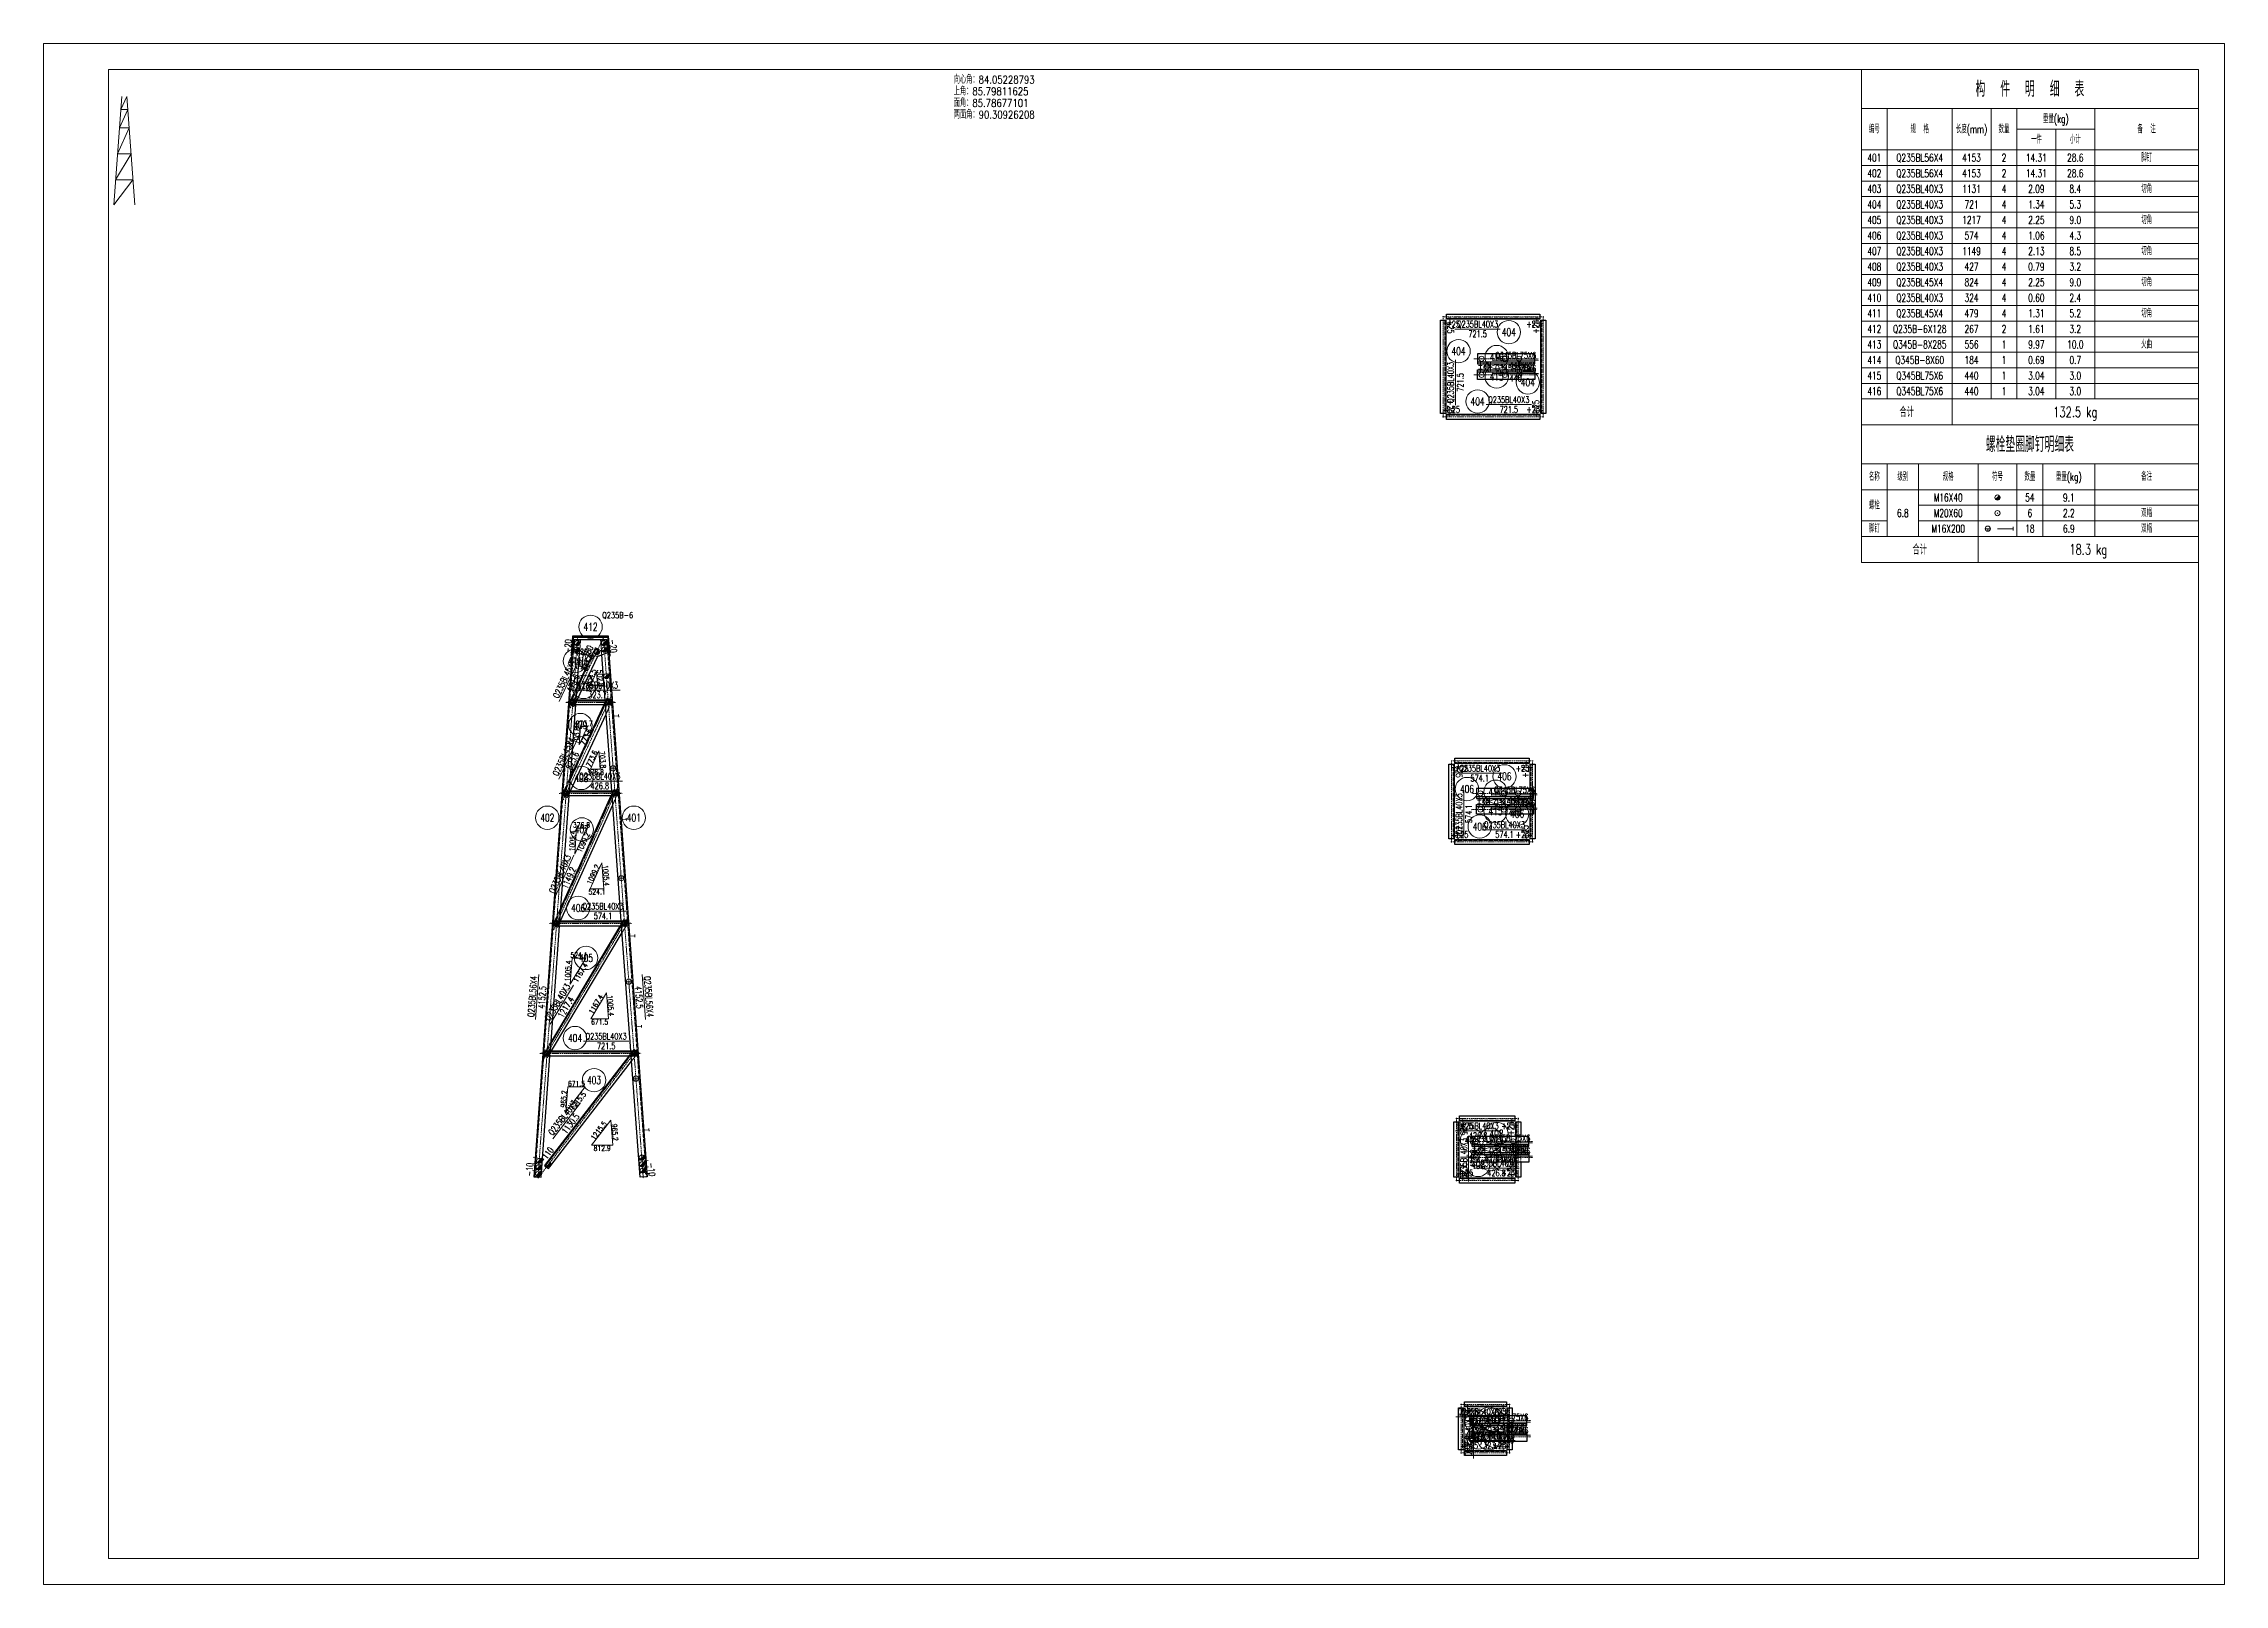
# Model space of a CAD drawing. Extents: x -13400 to 20340, y -61006 to 71674.
# Drawn here: x -13400 to 3420, y 11474 to 23354 of the extents above; entities that cross this region are included whole.
import ezdxf
from ezdxf.enums import TextEntityAlignment as Align

# ---------------------------------------------------------------- set-up
doc = ezdxf.new("R2010")
doc.units = 0
doc.header["$MEASUREMENT"] = 0
doc.linetypes.add('Dash', pattern=[2.75, 2, -0.75])
doc.linetypes.add('DashDot', pattern=[15.6, 9, -3, 0.6, -3])
doc.layers.get('0').update_dxf_attribs({"linetype": 'CONTINUOUS', "lineweight": 25})
doc.styles.get("Standard").update_dxf_attribs({"font": 'simplex.shx', "width": 0.7, "height": 3, "bigfont": 'gbhzfs.shx'})

msp = doc.modelspace()

# ---------------------------------------------------------------- texts
at = {"color": 7, "linetype": 'Continuous', "lineweight": 13, "width": 0.8}
for s, p in [('向心角：84.05228793', (-6380.68594, 23028.20405)), ('上角：85.79811625', (-6380.68594, 22938.20405)), ('面角：85.78677101', (-6380.68594, 22848.20405)), ('两面角：90.30926208', (-6380.68594, 22758.20405))]:
    msp.add_text(s, height=60, dxfattribs=at).set_placement(p, align=Align.BOTTOM_LEFT)
at = {"color": 3, "linetype": 'Continuous', "lineweight": 13, "width": 0.7}
for s, height, p in [('构  件  明  细  表', 120, (1919.73684, 23003.99352)), ('编号', 60, (719.73684, 22693.99352)), ('规  格', 60, (1069.73684, 22693.99352)), ('长度(mm)', 60, (1469.73684, 22693.99352)), ('数量', 60, (1719.73684, 22693.99352)), ('重量(kg)', 60, (2119.73684, 22773.99352)), ('备  注', 60, (2819.73684, 22693.99352)), ('一件', 60, (1969.73684, 22613.99352)), ('小计', 60, (2269.73684, 22613.99352)), ('401', 60, (719.73684, 22473.99352)), ('402', 60, (719.73684, 22353.99352)), ('Q235BL56X4', 60, (1069.73684, 22473.99352)), ('Q235BL56X4', 60, (1069.73684, 22353.99352)), ('4153', 60, (1469.73684, 22473.99352)), ('4153', 60, (1469.73684, 22353.99352)), ('2', 60, (1719.73684, 22473.99352)), ('2', 60, (1719.73684, 22353.99352)), ('14.31', 60, (1969.73684, 22473.99352)), ('14.31', 60, (1969.73684, 22353.99352)), ('28.6', 60, (2269.73684, 22473.99352)), ('28.6', 60, (2269.73684, 22353.99352)), ('脚钉', 60, (2819.73684, 22473.99352)), ('403', 60, (719.73684, 22233.99352)), ('Q235BL40X3', 60, (1069.73684, 22233.99352)), ('1131', 60, (1469.73684, 22233.99352)), ('4', 60, (1719.73684, 22233.99352)), ('2.09', 60, (1969.73684, 22233.99352)), ('8.4', 60, (2269.73684, 22233.99352)), ('切角', 60, (2819.73684, 22233.99352)), ('404', 60, (719.73684, 22113.99352)), ('Q235BL40X3', 60, (1069.73684, 22113.99352)), ('721', 60, (1469.73684, 22113.99352)), ('4', 60, (1719.73684, 22113.99352)), ('1.34', 60, (1969.73684, 22113.99352)), ('5.3', 60, (2269.73684, 22113.99352)), ('405', 60, (719.73684, 21993.99352)), ('406', 60, (719.73684, 21873.99352)), ('Q235BL40X3', 60, (1069.73684, 21993.99352)), ('Q235BL40X3', 60, (1069.73684, 21873.99352)), ('1217', 60, (1469.73684, 21993.99352)), ('574', 60, (1469.73684, 21873.99352)), ('4', 60, (1719.73684, 21993.99352)), ('4', 60, (1719.73684, 21873.99352)), ('2.25', 60, (1969.73684, 21993.99352)), ('1.06', 60, (1969.73684, 21873.99352)), ('9.0', 60, (2269.73684, 21993.99352)), ('4.3', 60, (2269.73684, 21873.99352)), ('切角', 60, (2819.73684, 21993.99352)), ('407', 60, (719.73684, 21753.99352)), ('Q235BL40X3', 60, (1069.73684, 21753.99352)), ('1149', 60, (1469.73684, 21753.99352)), ('4', 60, (1719.73684, 21753.99352)), ('2.13', 60, (1969.73684, 21753.99352)), ('8.5', 60, (2269.73684, 21753.99352)), ('切角', 60, (2819.73684, 21753.99352)), ('408', 60, (719.73684, 21633.99352)), ('409', 60, (719.73684, 21513.99352)), ('Q235BL40X3', 60, (1069.73684, 21633.99352)), ('Q235BL45X4', 60, (1069.73684, 21513.99352)), ('427', 60, (1469.73684, 21633.99352)), ('824', 60, (1469.73684, 21513.99352)), ('4', 60, (1719.73684, 21633.99352)), ('4', 60, (1719.73684, 21513.99352)), ('0.79', 60, (1969.73684, 21633.99352)), ('2.25', 60, (1969.73684, 21513.99352)), ('3.2', 60, (2269.73684, 21633.99352)), ('9.0', 60, (2269.73684, 21513.99352)), ('切角', 60, (2819.73684, 21513.99352)), ('410', 60, (719.73684, 21393.99352)), ('Q235BL40X3', 60, (1069.73684, 21393.99352)), ('324', 60, (1469.73684, 21393.99352)), ('4', 60, (1719.73684, 21393.99352)), ('0.60', 60, (1969.73684, 21393.99352)), ('2.4', 60, (2269.73684, 21393.99352)), ('411', 60, (719.73684, 21273.99352)), ('Q235BL45X4', 60, (1069.73684, 21273.99352)), ('479', 60, (1469.73684, 21273.99352)), ('4', 60, (1719.73684, 21273.99352)), ('1.31', 60, (1969.73684, 21273.99352)), ('5.2', 60, (2269.73684, 21273.99352)), ('切角', 60, (2819.73684, 21273.99352)), ('412', 60, (719.73684, 21153.99352)), ('413', 60, (719.73684, 21033.99352)), ('Q235B-6X128', 60, (1069.73684, 21153.99352)), ('Q345B-8X285', 60, (1069.73684, 21033.99352)), ('267', 60, (1469.73684, 21153.99352)), ('556', 60, (1469.73684, 21033.99352)), ('2', 60, (1719.73684, 21153.99352)), ('1', 60, (1719.73684, 21033.99352)), ('9.97', 60, (1969.73684, 21033.99352)), ('1.61', 60, (1969.73684, 21153.99352)), ('10.0', 60, (2269.73684, 21033.99352)), ('3.2', 60, (2269.73684, 21153.99352)), ('火曲', 60, (2819.73684, 21033.99352)), ('414', 60, (719.73684, 20913.99352)), ('Q345B-8X60', 60, (1069.73684, 20913.99352)), ('184', 60, (1469.73684, 20913.99352)), ('1', 60, (1719.73684, 20913.99352)), ('0.69', 60, (1969.73684, 20913.99352)), ('0.7', 60, (2269.73684, 20913.99352)), ('415', 60, (719.73684, 20793.99352)), ('416', 60, (719.73684, 20673.99352)), ('Q345BL75X6', 60, (1069.73684, 20793.99352)), ('Q345BL75X6', 60, (1069.73684, 20673.99352)), ('440', 60, (1469.73684, 20793.99352)), ('440', 60, (1469.73684, 20673.99352)), ('1', 60, (1719.73684, 20793.99352)), ('1', 60, (1719.73684, 20673.99352)), ('3.04', 60, (1969.73684, 20793.99352)), ('3.04', 60, (1969.73684, 20673.99352)), ('3.0', 60, (2269.73684, 20793.99352)), ('3.0', 60, (2269.73684, 20673.99352)), ('合计', 80, (969.73684, 20513.99352)), ('132.5 kg', 80, (2269.73684, 20513.99352)), ('螺栓垫圈脚钉明细表', 120, (1919.73684, 20263.99352)), ('名称', 60, (719.73684, 20013.99352)), ('级别', 60, (939.73684, 20013.99352)), ('规格', 60, (1289.73684, 20013.99352)), ('符号', 60, (1669.73684, 20013.99352)), ('数量', 60, (1919.73684, 20013.99352)), ('重量(kg)', 60, (2219.73684, 20013.99352)), ('备注', 60, (2819.73684, 20013.99352)), ('M16X40', 60, (1289.73684, 19853.99352)), ('54', 60, (1919.73684, 19853.99352)), ('9.1', 60, (2219.73684, 19853.99352)), ('螺栓', 60, (719.73684, 19793.99352)), ('6.8', 60, (939.73684, 19733.99352)), ('M20X60', 60, (1289.73684, 19733.99352)), ('6', 60, (1919.73684, 19733.99352)), ('2.2', 60, (2219.73684, 19733.99352)), ('双帽', 60, (2819.73684, 19733.99352)), ('脚钉', 60, (719.73684, 19613.99352)), ('M16X200', 60, (1289.73684, 19613.99352)), ('18', 60, (1919.73684, 19613.99352)), ('6.9', 60, (2219.73684, 19613.99352)), ('双帽', 60, (2819.73684, 19613.99352)), ('合计', 80, (1069.73684, 19453.99352)), ('18.3 kg', 80, (2369.73684, 19453.99352))]:
    msp.add_text(s, height=height, dxfattribs=at).set_placement(p, align=Align.MIDDLE_CENTER)
at = {"color": 7, "linetype": 'Continuous', "lineweight": 13, "width": 0.7}
for s, rotation, p in [('+25', 270, (-2548.34288, 21170.4296)), ('+25', 90, (-1890.90707, 21170.4296)), ('Q235BL40X3', 90, (-2548.34288, 20741.94806)), ('721.5', 90, (-2473.34288, 20741.94806)), ('+25', 270, (-2548.34288, 20553.95729)), ('+25', 90, (-1890.90707, 20553.95729)), ('-20', 85.798116255, (-9356.26953, 18708.98341)), ('-100', 64.714536094, (-9208.98067, 18648.34476)), ('-20', 274.201883745, (-9007.01886, 18708.98341)), ('Q235BL45X4', 64.714536094, (-9383.42772, 18454.6479)), ('479.5', 64.714536094, (-9315.61919, 18422.60102)), ('Q235BL45X4', 65.138617739, (-9388.08007, 17856.31651)), ('823.6', 65.138617739, (-9320.0305, 17824.78469)), ('+25', 270, (-2483.40016, 17745.25767)), ('+25', 90, (-1973.29944, 17745.25767)), ('Q235BL40X3', 90, (-2483.40016, 17414.99952)), ('574.1', 90, (-2408.40016, 17414.99952)), ('+25', 270, (-2483.40016, 17276.12045)), ('+25', 90, (-1973.29944, 17276.12045)), ('Q235BL40X3', 65.807891067, (-9417.83462, 16951.16796)), ('1149.2', 65.807891067, (-9349.42138, 16920.43315)), ('Q235BL56X4', 85.798116255, (-9630.06046, 16005.93539)), ('Q235BL56X4', 274.201883745, (-8733.22794, 16005.93539)), ('4152.5', 85.798116255, (-9555.26205, 16000.44007)), ('Q235BL40X3', 59.197058859, (-9436.18819, 15962.45523)), ('1217.4', 59.197058859, (-9371.76817, 15924.04871)), ('4152.5', 274.201883745, (-8808.02634, 16000.44007)), ('Q235BL40X3', 52.366750873, (-9395.76742, 15071.37237)), ('1130.5', 52.366750873, (-9336.37226, 15025.57701)), ('+25', 270, (-2446.56638, 14988.48778)), ('+25', 90, (-2083.80076, 14988.48778)), ('-110', 52.366750873, (-9523.72861, 14782.58166)), ('Q235BL40X3', 90, (-2446.56638, 14756.45303)), ('426.8', 90, (-2371.56638, 14756.45303)), ('-10', 85.798116255, (-9652.83495, 14672.34784)), ('-10', 274.201883745, (-8710.45344, 14672.34784)), ('+25', 270, (-2446.56638, 14666.68566)), ('+25', 90, (-2083.80076, 14666.68566)), ('+25', 270, (-2409.96821, 12783.7131)), ('+25', 90, (-2150.33715, 12783.7131)), ('Q235BL40X3', 90, (-2409.96821, 12620.43473)), ('323.7', 90, (-2334.96821, 12620.43473)), ('+25', 270, (-2409.96821, 12565.04555)), ('+25', 90, (-2150.33715, 12565.04555))]:
    msp.add_text(s, height=50, rotation=rotation, dxfattribs=at).set_placement(p, align=Align.MIDDLE_CENTER)
for s, height, p in [('+25', 50, (-2527.86113, 21190.91136)), ('Q235BL40X3', 50, (-2339.87036, 21190.91136)), ('+25', 50, (-1911.38882, 21190.91136)), ('721.5', 50, (-2339.87036, 21115.91136)), ('404', 60, (-2099.37959, 21129.41136)), ('404', 60, (-2486.84288, 20982.43883)), ('+20', 50, (-2287.12498, 20875.69345)), ('+20', 50, (-2287.12498, 20848.69345)), ('416', 60, (-2192.95831, 20937.19345)), ('Q345BL75X6', 50, (-2046.29164, 20950.69345)), ('Q345BL75X6', 50, (-2046.29164, 20848.69345)), ('440', 50, (-2046.29164, 20875.69345)), ('+220', 50, (-1969.62498, 20875.69345)), ('+220', 50, (-1969.62498, 20848.69345)), ('415', 60, (-2192.95831, 20787.19345)), ('440', 50, (-2046.29164, 20773.69345)), ('404', 60, (-1952.40707, 20741.94806)), ('+25', 50, (-2527.86113, 20533.47554)), ('404', 60, (-2339.87036, 20594.97554)), ('Q235BL40X3', 50, (-2099.37959, 20608.47554)), ('721.5', 50, (-2099.37959, 20533.47554)), ('+25', 50, (-1911.38882, 20533.47554)), ('412', 60, (-9181.6442, 18857.08173)), ('411', 60, (-9302.95343, 18593.39801)), ('410', 60, (-9235.58879, 18393.84131)), ('Q235BL40X3', 50, (-9127.69961, 18407.34131)), ('323.7', 50, (-9127.69961, 18332.34131)), ('409', 60, (-9260.41246, 18099.72853)), ('408', 60, (-9252.77788, 17691.94446)), ('Q235BL40X3', 50, (-9110.51051, 17705.44446)), ('+25', 50, (-2462.9184, 17765.73942)), ('Q235BL40X3', 50, (-2324.03933, 17765.73942)), ('574.1', 50, (-2324.03933, 17690.73942)), ('406', 60, (-2132.66026, 17704.23942)), ('+25', 50, (-1993.78119, 17765.73942)), ('426.8', 50, (-9110.51051, 17630.44446)), ('406', 60, (-2421.90016, 17606.3786)), ('+20', 50, (-2295.8498, 17524.18906)), ('+20', 50, (-2295.8498, 17497.18906)), ('416', 60, (-2201.68313, 17585.68906)), ('Q345BL75X6', 50, (-2055.01646, 17599.18906)), ('Q345BL75X6', 50, (-2055.01646, 17497.18906)), ('440', 50, (-2055.01646, 17524.18906)), ('+220', 50, (-1978.3498, 17524.18906)), ('+220', 50, (-1978.3498, 17497.18906)), ('402', 60, (-9515.17712, 17385.39735)), ('407', 60, (-9248.53373, 17295.07523)), ('401', 60, (-8848.11127, 17385.39735)), ('406', 60, (-2324.03933, 17317.1387)), ('Q235BL40X3', 50, (-2132.66026, 17330.6387)), ('415', 60, (-2201.68313, 17435.68906)), ('440', 50, (-2055.01646, 17422.18906)), ('406', 60, (-2034.79944, 17414.99952)), ('+25', 50, (-2462.9184, 17255.6387)), ('574.1', 50, (-2132.66026, 17255.6387)), ('+25', 50, (-1993.78119, 17255.6387)), ('406', 60, (-9277.33373, 16689.23468)), ('Q235BL40X3', 50, (-9085.95466, 16702.73468)), ('574.1', 50, (-9085.95466, 16627.73468)), ('405', 60, (-9216.78955, 16304.09421)), ('404', 60, (-9301.88958, 15686.52489)), ('Q235BL40X3', 50, (-9061.39881, 15700.02489)), ('721.5', 50, (-9061.39881, 15625.02489)), ('403', 60, (-9154.97761, 15361.56003)), ('Q235BL40X3', 50, (-2336.31726, 15008.96953)), ('+25', 50, (-2426.08463, 15008.96953)), ('408', 60, (-2194.04988, 14947.46953)), ('+25', 50, (-2104.28251, 15008.96953)), ('408', 60, (-2385.06638, 14898.72041)), ('426.8', 50, (-2336.31726, 14933.96953)), ('+20', 50, (-2332.68357, 14841.08672)), ('+20', 50, (-2332.68357, 14814.08672)), ('416', 60, (-2238.5169, 14902.58672)), ('Q345BL75X6', 50, (-2091.85024, 14916.08672)), ('Q345BL75X6', 50, (-2091.85024, 14814.08672)), ('440', 50, (-2091.85024, 14841.08672)), ('+220', 50, (-2015.18357, 14841.08672)), ('+220', 50, (-2015.18357, 14814.08672)), ('+25', 50, (-2426.08463, 14646.20391)), ('408', 60, (-2336.31726, 14707.70391)), ('Q235BL40X3', 50, (-2194.04988, 14721.20391)), ('415', 60, (-2238.5169, 14752.58672)), ('426.8', 50, (-2194.04988, 14646.20391)), ('408', 60, (-2145.30076, 14756.45303)), ('+25', 50, (-2104.28251, 14646.20391)), ('440', 50, (-2091.85024, 14739.08672)), ('Q235BL40X3', 50, (-2334.09727, 12804.19485)), ('+25', 50, (-2389.48645, 12804.19485)), ('Q345BL75X6', 50, (-2106.81935, 12762.87932)), ('+25', 50, (-2170.81891, 12804.19485)), ('323.7', 50, (-2334.09727, 12729.19485)), ('410', 60, (-2348.46821, 12728.32391)), ('+20', 50, (-2347.65268, 12687.87932)), ('+20', 50, (-2347.65268, 12660.87932)), ('410', 60, (-2334.09727, 12606.0638)), ('Q235BL40X3', 50, (-2226.20809, 12619.5638)), ('416', 60, (-2253.48601, 12749.37932)), ('415', 60, (-2253.48601, 12599.37932)), ('410', 60, (-2226.20809, 12742.69485)), ('410', 60, (-2211.83715, 12620.43473)), ('Q345BL75X6', 50, (-2106.81935, 12660.87932)), ('440', 50, (-2106.81935, 12687.87932)), ('+220', 50, (-2030.15268, 12687.87932)), ('+220', 50, (-2030.15268, 12660.87932)), ('+25', 50, (-2389.48645, 12544.5638)), ('323.7', 50, (-2226.20809, 12544.5638)), ('+25', 50, (-2170.81891, 12544.5638)), ('440', 50, (-2106.81935, 12585.87932))]:
    msp.add_text(s, height=height, dxfattribs=at).set_placement(p, align=Align.MIDDLE_CENTER)
msp.add_text('Q235B-6', height=48, dxfattribs=at).set_placement((-9091.6442, 18947.08173), align=Align.MIDDLE_LEFT)
at = {"color": 7, "linetype": 'Continuous', "lineweight": 20, "width": 0.7}
for s, rotation, p in [('200', 0.015960435, (-9218.14064, 18666.53215)), ('502.7', 85.798116255, (-9265.75213, 18594.15341)), ('554.5', 64.715956716, (-9200.11622, 18582.14993)), ('554.5', 64.715956716, (-9180.36222, 18468.95638)), ('502.8', 274.201883745, (-9107.35942, 18460.46053)), ('273.7', 359.992019864, (-9154.98094, 18384.56478)), ('703.8', 85.798116255, (-9288.34242, 18019.25161)), ('273.7', 359.992019864, (-9231.88011, 18111.68279)), ('773.6', 65.138617739, (-9215.2646, 18007.39911)), ('773.6', 65.138617739, (-9172.08778, 17840.39682)), ('703.8', 274.201883745, (-9088.69622, 17832.06514)), ('1005.4', 85.798116255, (-9320.51161, 17207.04271)), ('1099.2', 65.807891067, (-9237.00368, 17195.44907)), ('1099.2', 65.807891067, (-9160.66291, 16947.73007)), ('1005.4', 274.201883745, (-9062.42146, 16939.65343)), ('1005.4', 85.798116255, (-9354.8898, 16204.33293)), ('1167.4', 59.197058859, (-9257.92619, 16190.28434)), ('1167.4', 59.197058859, (-9139.7404, 15947.47524)), ('1005.4', 274.201883745, (-9028.04327, 15936.94365)), ('965.2', 85.798116255, (-9388.18753, 15216.32955)), ('1215.5', 52.366750873, (-9278.09836, 15199.91654)), ('1215.5', 52.366750873, (-9118.19309, 14972.53186)), ('965.2', 274.201883745, (-8993.95975, 14959.63585))]:
    msp.add_text(s, height=40, rotation=rotation, dxfattribs=at).set_placement(p, align=Align.MIDDLE_CENTER)
for s, p in [('376.8', (-9145.15519, 17736.11695)), ('376.8', (-9251.52916, 17329.55518)), ('524.1', (-9131.40391, 16813.62395)), ('524.1', (-9271.17384, 16326.8454)), ('671.5', (-9111.75924, 15810.91417)), ('671.5', (-9290.03273, 15334.83119)), ('812.9', (-9092.11456, 14837.61721))]:
    msp.add_text(s, height=40, dxfattribs=at).set_placement(p, align=Align.MIDDLE_CENTER)

# ---------------------------------------------------------------- blocks, each defined once
blk = doc.blocks.new('M16X40S')
at = {"color": 3, "linetype": 'Continuous', "lineweight": 13}
blk.add_line((-0.707, -0.707), (0.707, 0.707), dxfattribs=at)
blk.add_circle((0, 0), 1, dxfattribs=at)
for radius in [0.9, 0.8, 0.7, 0.6, 0.5, 0.4, 0.3, 0.2, 0.1]:
    blk.add_arc((0, 0), radius, 225, 45, dxfattribs=at)
blk = doc.blocks.new('DefaultBolt')
at = {"color": 3, "linetype": 'Continuous', "lineweight": 13}
for p, q in [((-0.1, -0.1), (0.1, 0.1)), ((0.1, -0.1), (-0.1, 0.1))]:
    blk.add_line(p, q, dxfattribs=at)
blk.add_circle((0, 0), 1, dxfattribs=at)
blk = doc.blocks.new('StepBoltML')
at = {"color": 3, "linetype": 'Continuous', "lineweight": 13}
for p, q in [((-4.75, 0), (-2.75, 0)), ((-3.75, 0), (-3.75, -1)), ((0, 0), (6, 0)), ((6, -0.75), (6, 0.75))]:
    blk.add_line(p, q, dxfattribs=at)
blk.add_circle((-3.75, 0), 1, dxfattribs=at)
blk = doc.blocks.new('M16X50S')
at = {"color": 3, "linetype": 'Continuous', "lineweight": 13}
blk.add_line((-1, -1), (1, 1), dxfattribs=at)
blk.add_circle((0, 0), 1, dxfattribs=at)
for radius in [0.9, 0.8, 0.7, 0.6, 0.5, 0.4, 0.3, 0.2, 0.1]:
    blk.add_arc((0, 0), radius, 225, 45, dxfattribs=at)
blk = doc.blocks.new('StepBolt')
at = {"color": 3, "linetype": 'Continuous', "lineweight": 13}
for p, q in [((-1, 0), (1, 0)), ((0, 0), (0, -1))]:
    blk.add_line(p, q, dxfattribs=at)
blk.add_circle((0, 0), 1, dxfattribs=at)

# ---------------------------------------------------------------- linework, layer by layer
at = {"color": 7, "linetype": 'Continuous', "lineweight": 18}
for p, q in [((-13400.26316, 23353.99352), (3419.73684, 23353.99352)), ((-13400.26316, 11473.99352), (-13400.26316, 23353.99352)), ((3419.73684, 11473.99352), (3419.73684, 23353.99352)), ((-12900.26316, 23153.99352), (3219.73684, 23153.99352)), ((-12900.26316, 11673.99352), (-12900.26316, 23153.99352)), ((3219.73684, 11673.99352), (3219.73684, 23153.99352)), ((-12900.26316, 11673.99352), (3219.73684, 11673.99352)), ((-13400.26316, 11473.99352), (3419.73684, 11473.99352))]:
    msp.add_line(p, q, dxfattribs=at)
at = {"color": 7, "linetype": 'Continuous', "lineweight": 20}
for p, q in [((-12798.02606, 22945.12989), (-12859.31746, 22110.87535)), ((-12758.02769, 22945.12897), (-12805.39422, 22844.85846)), ((-12758.02606, 22945.12989), (-12696.73466, 22110.87535)), ((-12750.65931, 22844.85891), (-12815.70628, 22704.47954)), ((-12805.39282, 22844.85891), (-12750.65931, 22844.85891)), ((-12740.34585, 22704.47954), (-12830.43979, 22503.93758)), ((-12815.70628, 22704.47954), (-12740.34585, 22704.47954)), ((-12725.61234, 22503.93758), (-12845.1733, 22303.39563)), ((-12830.43979, 22503.93758), (-12725.61234, 22503.93758)), ((-12710.87882, 22303.39565), (-12859.31738, 22110.87546)), ((-12845.1733, 22303.39563), (-12710.87883, 22303.39563))]:
    msp.add_line(p, q, dxfattribs=at)
at = {"color": 2, "linetype": 'DashDot', "lineweight": 15}
for p, q in [((-1828.88882, 21248.41136), (-2610.36113, 21248.41136)), ((-2605.84288, 21252.9296), (-2605.84288, 20471.45729)), ((-1833.40707, 20471.45729), (-1833.40707, 21252.9296)), ((-2369.62498, 20924.19345), (-1869.62498, 20924.19345)), ((-2369.62498, 20800.19345), (-1869.62498, 20800.19345)), ((-2610.36113, 20475.97554), (-1828.88882, 20475.97554)), ((-9281.6442, 18776.1962), (-9588.1012, 14604.9235)), ((-9081.66994, 18776.20607), (-9342.00291, 18225.10559)), ((-9081.6442, 18776.1962), (-8775.1872, 14604.9235)), ((-9021.68708, 18324.74432), (-9393.16859, 17523.04144)), ((-9373.47797, 18274.84131), (-8989.81042, 18274.84131)), ((-1911.28119, 17823.23942), (-2545.4184, 17823.23942)), ((-2540.90016, 17827.75767), (-2540.90016, 17193.62045)), ((-1915.79944, 17193.62045), (-1915.79944, 17827.75767)), ((-8970.70428, 17623.11417), (-9466.25166, 16520.06497)), ((-9425.04525, 17572.94446), (-8938.24314, 17572.94446)), ((-2378.3498, 17572.68906), (-1878.3498, 17572.68906)), ((-2378.3498, 17448.68906), (-1878.3498, 17448.68906)), ((-2545.4184, 17198.1387), (-1911.28119, 17198.1387)), ((-8891.41081, 16617.47603), (-9545.54513, 15520.28355)), ((-9498.7128, 16570.23468), (-8864.57559, 16570.23468)), ((-8812.32046, 15611.08695), (-9588.1012, 14604.9235)), ((-9572.38035, 15567.52489), (-8790.90804, 15567.52489)), ((-2021.78251, 15066.46953), (-2508.58463, 15066.46953)), ((-2504.06638, 15070.98778), (-2504.06638, 14584.18566)), ((-2026.30076, 14584.18566), (-2026.30076, 15070.98778)), ((-2415.18357, 14889.58672), (-1915.18357, 14889.58672)), ((-2415.18357, 14765.58672), (-1915.18357, 14765.58672)), ((-2508.58463, 14588.70391), (-2021.78251, 14588.70391)), ((-2088.31891, 12861.69485), (-2471.98645, 12861.69485)), ((-2467.46821, 12866.2131), (-2467.46821, 12482.54555)), ((-2092.83715, 12482.54555), (-2092.83715, 12866.2131)), ((-2430.15268, 12736.37932), (-1930.15268, 12736.37932)), ((-2471.98645, 12487.0638), (-2088.31891, 12487.0638)), ((-2430.15268, 12612.37932), (-1930.15268, 12612.37932))]:
    msp.add_line(p, q, dxfattribs=at)
at = {"color": 1, "linetype": 'Dash', "lineweight": 20}
for p, q in [((-2593.84288, 21222.9296), (-2593.84288, 20501.45729)), ((-1858.88882, 21236.41136), (-2580.36113, 21236.41136)), ((-1845.40707, 20501.45729), (-1845.40707, 21222.9296)), ((-2580.36113, 20487.97554), (-1858.88882, 20487.97554)), ((-9307.04511, 18758.00846), (-9611.30398, 14616.65513)), ((-9137.9445, 18692.19635), (-9342.75076, 18258.6407)), ((-9259.17413, 18754.49145), (-9308.04242, 18758.08173)), ((-9266.76612, 18651.1547), (-9259.17413, 18754.49145)), ((-9145.17741, 18695.61469), (-9172.75471, 18637.23613)), ((-9104.49229, 18676.38656), (-9145.17741, 18695.61469)), ((-9126.23963, 18630.34948), (-9104.49229, 18676.38656)), ((-9104.11427, 18754.49145), (-9055.24598, 18758.08173)), ((-9095.72173, 18640.25821), (-9104.11427, 18754.49145)), ((-9056.24329, 18758.00846), (-8751.98442, 14616.65513)), ((-9285.291, 18399.00736), (-9341.01398, 18281.04704)), ((-9047.90973, 18303.83086), (-9394.16578, 17556.56764)), ((-9341.01398, 18281.04704), (-9342.75076, 18258.6407)), ((-9342.75076, 18258.6407), (-9309.29855, 18242.8309)), ((-9309.29855, 18242.8309), (-9284.72949, 18294.84131)), ((-9295.88266, 18254.84131), (-9292.94392, 18294.84131)), ((-9055.16835, 18307.19426), (-9079.4269, 18254.84131)), ((-9067.40574, 18254.84131), (-9070.34448, 18294.84131)), ((-9062.2634, 18184.84754), (-9021.48582, 18272.85059)), ((-9023.41188, 18292.4794), (-9055.16835, 18307.19426)), ((-9021.48582, 18272.85059), (-9023.41188, 18292.4794)), ((-9336.6695, 17699.68008), (-9392.59549, 17578.98491)), ((-2528.90016, 17797.75767), (-2528.90016, 17223.62045)), ((-1941.28119, 17811.23942), (-2515.4184, 17811.23942)), ((-1927.79944, 17223.62045), (-1927.79944, 17797.75767)), ((-8993.94432, 17600.66644), (-9468.10028, 16545.23285)), ((-9392.59549, 17578.98491), (-9394.16578, 17556.56764)), ((-9394.16578, 17556.56764), (-9360.59466, 17541.01193)), ((-9360.59466, 17541.01193), (-9336.53091, 17592.94446)), ((-9347.44994, 17552.94446), (-9344.5112, 17592.94446)), ((-9001.24173, 17603.94482), (-9024.15376, 17552.94446)), ((-9015.83845, 17552.94446), (-9018.77719, 17592.94446)), ((-9010.84389, 17484.96199), (-8970.49184, 17574.78245)), ((-8972.05208, 17590.8313), (-9001.24173, 17603.94482)), ((-8970.49184, 17574.78245), (-8972.05208, 17590.8313)), ((-1935.79944, 17534.68906), (-1935.79944, 17609.68906)), ((-1935.79944, 17411.68906), (-1935.79944, 17486.68906)), ((-2515.4184, 17210.1387), (-1941.28119, 17210.1387)), ((-9410.65669, 16692.61957), (-9466.8739, 16567.48451)), ((-8917.08062, 16597.85306), (-9541.5139, 15550.47873)), ((-9466.8739, 16567.48451), (-9467.64039, 16553.57722)), ((-9467.64039, 16553.57722), (-9435.71421, 16539.23431)), ((-9435.71421, 16539.23431), (-9412.80218, 16590.23468)), ((-9421.11749, 16550.23468), (-9418.17875, 16590.23468)), ((-8923.95209, 16601.94976), (-8954.78406, 16550.23468)), ((-8942.17091, 16550.23468), (-8945.10964, 16590.23468)), ((-8938.44555, 16499.52785), (-8896.76396, 16569.44121)), ((-8898.18408, 16586.58715), (-8923.95209, 16601.94976)), ((-8896.76396, 16569.44121), (-8898.18408, 16586.58715)), ((-9486.66071, 15658.10743), (-9540.19198, 15568.31836)), ((-9540.19198, 15568.31836), (-9541.34866, 15552.70868)), ((-9541.34866, 15552.70868), (-9513.00385, 15535.80982)), ((-8840.14183, 15594.65614), (-9530.43789, 14699.36366)), ((-9513.00385, 15535.80982), (-9482.17188, 15587.52489)), ((-9494.78504, 15547.52489), (-9491.8463, 15587.52489)), ((-8846.47731, 15599.54098), (-8886.5832, 15547.52489)), ((-8868.50336, 15547.52489), (-8871.4421, 15587.52489)), ((-8865.68211, 15509.12413), (-8822.73776, 15564.82163)), ((-8824.30312, 15582.44405), (-8846.47731, 15599.54098)), ((-8822.73776, 15564.82163), (-8824.30312, 15582.44405)), ((-2492.06638, 15040.98778), (-2492.06638, 14614.18566)), ((-2051.78251, 15054.46953), (-2478.58463, 15054.46953)), ((-2038.30076, 14614.18566), (-2038.30076, 15040.98778)), ((-2046.30076, 14851.58672), (-2046.30076, 14926.58672)), ((-2046.30076, 14728.58672), (-2046.30076, 14803.58672)), ((-2006.30076, 14926.58672), (-2006.30076, 14851.58672)), ((-2006.30076, 14803.58672), (-2006.30076, 14728.58672)), ((-2478.58463, 14600.70391), (-2051.78251, 14600.70391)), ((-2455.46821, 12836.2131), (-2455.46821, 12512.54555)), ((-2118.31891, 12849.69485), (-2441.98645, 12849.69485)), ((-2104.83715, 12512.54555), (-2104.83715, 12836.2131)), ((-2112.83715, 12698.37932), (-2112.83715, 12773.37932)), ((-2112.83715, 12575.37932), (-2112.83715, 12650.37932)), ((-2072.83715, 12773.37932), (-2072.83715, 12698.37932)), ((-2072.83715, 12650.37932), (-2072.83715, 12575.37932)), ((-2441.98645, 12499.0638), (-2118.31891, 12499.0638))]:
    msp.add_line(p, q, dxfattribs=at)
at = {"color": 7, "linetype": 'Continuous', "lineweight": 13}
for p, q in [((-2164.87036, 21153.41136), (-2514.87036, 21153.41136)), ((-2510.84288, 20916.94806), (-2510.84288, 20566.94806)), ((-2221.29164, 20913.19345), (-1871.29164, 20913.19345)), ((-2221.29164, 20811.19345), (-1871.29164, 20811.19345)), ((-2274.37959, 20570.97554), (-1924.37959, 20570.97554)), ((-9274.77597, 18596.85787), (-9424.27094, 18280.39104)), ((-9302.69961, 18369.84131), (-8952.69961, 18369.84131)), ((-9280.48102, 17999.33293), (-9427.62955, 17681.76827)), ((-9285.51051, 17667.94446), (-8935.51051, 17667.94446)), ((-2149.03933, 17728.23942), (-2499.03933, 17728.23942)), ((-2445.90016, 17589.99952), (-2445.90016, 17239.99952)), ((-2230.01646, 17561.68906), (-1880.01646, 17561.68906)), ((-2230.01646, 17459.68906), (-1880.01646, 17459.68906)), ((-2307.66026, 17293.1387), (-1957.66026, 17293.1387)), ((-9311.91345, 17095.43145), (-9455.34255, 16776.16965)), ((-9260.95466, 16665.23468), (-8910.95466, 16665.23468)), ((-9579.83883, 16177.71734), (-9605.48368, 15828.65812)), ((-8783.44956, 16177.71734), (-8757.80472, 15828.65812)), ((-9314.36296, 16093.56535), (-9493.5934, 15792.93859)), ((-9236.39881, 15662.52489), (-8886.39881, 15662.52489)), ((-9259.214, 15187.06339), (-9472.92569, 14909.88599)), ((-2161.31726, 14971.46953), (-2511.31726, 14971.46953)), ((-2409.06638, 14931.45303), (-2409.06638, 14581.45303)), ((-2266.85024, 14878.58672), (-1916.85024, 14878.58672)), ((-2369.04988, 14683.70391), (-2019.04988, 14683.70391)), ((-2266.85024, 14776.58672), (-1916.85024, 14776.58672)), ((-2372.46821, 12795.43473), (-2372.46821, 12445.43473)), ((-2159.09727, 12766.69485), (-2509.09727, 12766.69485)), ((-2281.81935, 12725.37932), (-1931.81935, 12725.37932)), ((-2281.81935, 12623.37932), (-1931.81935, 12623.37932)), ((-2401.20809, 12582.0638), (-2051.20809, 12582.0638))]:
    msp.add_line(p, q, dxfattribs=at)
at = {"color": 7, "linetype": 'Continuous', "lineweight": 30}
for p, q in [((-2339.62498, 20901.19345), (-1899.62498, 20901.19345)), ((-2339.62498, 20823.19345), (-1899.62498, 20823.19345)), ((-9343.47797, 18286.84131), (-9019.81042, 18286.84131)), ((-9395.04525, 17584.94446), (-8968.24314, 17584.94446)), ((-2348.3498, 17549.68906), (-1908.3498, 17549.68906)), ((-2348.3498, 17471.68906), (-1908.3498, 17471.68906)), ((-9468.7128, 16582.23468), (-8894.57559, 16582.23468)), ((-9542.38035, 15579.52489), (-8820.90804, 15579.52489)), ((-2385.18357, 14866.58672), (-1945.18357, 14866.58672)), ((-2385.18357, 14788.58672), (-1945.18357, 14788.58672)), ((-2400.15268, 12713.37932), (-1960.15268, 12713.37932)), ((-2400.15268, 12635.37932), (-1960.15268, 12635.37932))]:
    msp.add_line(p, q, dxfattribs=at)
at = {"color": 1, "linetype": 'Continuous', "lineweight": 18}
for p, q in [((-9245.49974, 18542.26323), (-9198.13437, 18642.53772)), ((-9238.13355, 18642.52658), (-9245.49974, 18542.26323)), ((-9198.13437, 18642.53772), (-9238.13355, 18642.52658)), ((-9134.97869, 18508.84309), (-9182.34407, 18408.56859)), ((-9127.61112, 18408.56097), (-9134.97869, 18508.84309)), ((-9182.34407, 18408.56859), (-9127.61112, 18408.56097)), ((-9259.24993, 18087.6866), (-9269.56394, 17947.29961)), ((-9269.56394, 17947.29961), (-9204.51698, 18087.67898)), ((-9204.51698, 18087.67898), (-9259.24993, 18087.6866)), ((-9117.78844, 17900.49632), (-9182.8354, 17760.11695)), ((-9107.47498, 17760.11695), (-9117.78844, 17900.49632)), ((-9182.8354, 17760.11695), (-9107.47498, 17760.11695)), ((-9303.94288, 17105.01323), (-9213.84895, 17305.55518)), ((-9289.20937, 17305.55518), (-9303.94288, 17105.01323)), ((-9213.84895, 17305.55518), (-9289.20937, 17305.55518)), ((-9093.7237, 17038.16591), (-9183.81764, 16837.62395)), ((-9078.99019, 16837.62395), (-9093.7237, 17038.16591)), ((-9183.81764, 16837.62395), (-9078.99019, 16837.62395)), ((-9338.32107, 16102.30345), (-9218.76012, 16302.8454)), ((-9323.58756, 16302.8454), (-9338.32107, 16102.30345)), ((-9218.76012, 16302.8454), (-9323.58756, 16302.8454)), ((-9059.34551, 16035.45613), (-9178.90647, 15834.91417)), ((-9044.612, 15834.91417), (-9059.34551, 16035.45613)), ((-9178.90647, 15834.91417), (-9044.612, 15834.91417)), ((-9371.32413, 15118.31091), (-9222.8855, 15310.83119)), ((-9357.17996, 15310.83119), (-9371.32413, 15118.31091)), ((-9222.8855, 15310.83119), (-9357.17996, 15310.83119)), ((-9024.96732, 15054.13749), (-9173.40596, 14861.61721)), ((-9010.82316, 14861.61721), (-9024.96732, 15054.13749)), ((-9173.40596, 14861.61721), (-9010.82316, 14861.61721))]:
    msp.add_line(p, q, dxfattribs=at)
at = {"color": 3, "linetype": 'Continuous', "lineweight": 13}
for points in [[(619.73684, 23153.99352), (619.73684, 22853.99352), (3219.73684, 22853.99352), (3219.73684, 23153.99352)], [(619.73684, 22853.99352), (619.73684, 22533.99352), (819.73684, 22533.99352), (819.73684, 22853.99352)], [(819.73684, 22853.99352), (819.73684, 22533.99352), (1319.73684, 22533.99352), (1319.73684, 22853.99352)], [(1319.73684, 22853.99352), (1319.73684, 22533.99352), (1619.73684, 22533.99352), (1619.73684, 22853.99352)], [(1619.73684, 22853.99352), (1619.73684, 22533.99352), (1819.73684, 22533.99352), (1819.73684, 22853.99352)], [(1819.73684, 22853.99352), (1819.73684, 22693.99352), (2419.73684, 22693.99352), (2419.73684, 22853.99352)], [(2419.73684, 22853.99352), (2419.73684, 22533.99352), (3219.73684, 22533.99352), (3219.73684, 22853.99352)], [(1819.73684, 22693.99352), (1819.73684, 22533.99352), (2119.73684, 22533.99352), (2119.73684, 22693.99352)], [(2119.73684, 22693.99352), (2119.73684, 22533.99352), (2419.73684, 22533.99352), (2419.73684, 22693.99352)], [(619.73684, 22533.99352), (619.73684, 22413.99352), (819.73684, 22413.99352), (819.73684, 22533.99352)], [(619.73684, 22413.99352), (619.73684, 22293.99352), (819.73684, 22293.99352), (819.73684, 22413.99352)], [(819.73684, 22533.99352), (819.73684, 22413.99352), (1319.73684, 22413.99352), (1319.73684, 22533.99352)], [(819.73684, 22413.99352), (819.73684, 22293.99352), (1319.73684, 22293.99352), (1319.73684, 22413.99352)], [(1319.73684, 22533.99352), (1319.73684, 22413.99352), (1619.73684, 22413.99352), (1619.73684, 22533.99352)], [(1319.73684, 22413.99352), (1319.73684, 22293.99352), (1619.73684, 22293.99352), (1619.73684, 22413.99352)], [(1619.73684, 22533.99352), (1619.73684, 22413.99352), (1819.73684, 22413.99352), (1819.73684, 22533.99352)], [(1619.73684, 22413.99352), (1619.73684, 22293.99352), (1819.73684, 22293.99352), (1819.73684, 22413.99352)], [(1819.73684, 22533.99352), (1819.73684, 22413.99352), (2119.73684, 22413.99352), (2119.73684, 22533.99352)], [(1819.73684, 22413.99352), (1819.73684, 22293.99352), (2119.73684, 22293.99352), (2119.73684, 22413.99352)], [(2119.73684, 22533.99352), (2119.73684, 22413.99352), (2419.73684, 22413.99352), (2419.73684, 22533.99352)], [(2119.73684, 22413.99352), (2119.73684, 22293.99352), (2419.73684, 22293.99352), (2419.73684, 22413.99352)], [(2419.73684, 22533.99352), (2419.73684, 22413.99352), (3219.73684, 22413.99352), (3219.73684, 22533.99352)], [(2419.73684, 22413.99352), (2419.73684, 22293.99352), (3219.73684, 22293.99352), (3219.73684, 22413.99352)], [(619.73684, 22293.99352), (619.73684, 22173.99352), (819.73684, 22173.99352), (819.73684, 22293.99352)], [(819.73684, 22293.99352), (819.73684, 22173.99352), (1319.73684, 22173.99352), (1319.73684, 22293.99352)], [(1319.73684, 22293.99352), (1319.73684, 22173.99352), (1619.73684, 22173.99352), (1619.73684, 22293.99352)], [(1619.73684, 22293.99352), (1619.73684, 22173.99352), (1819.73684, 22173.99352), (1819.73684, 22293.99352)], [(1819.73684, 22293.99352), (1819.73684, 22173.99352), (2119.73684, 22173.99352), (2119.73684, 22293.99352)], [(2119.73684, 22293.99352), (2119.73684, 22173.99352), (2419.73684, 22173.99352), (2419.73684, 22293.99352)], [(2419.73684, 22293.99352), (2419.73684, 22173.99352), (3219.73684, 22173.99352), (3219.73684, 22293.99352)], [(619.73684, 22173.99352), (619.73684, 22053.99352), (819.73684, 22053.99352), (819.73684, 22173.99352)], [(619.73684, 22053.99352), (619.73684, 21933.99352), (819.73684, 21933.99352), (819.73684, 22053.99352)], [(819.73684, 22173.99352), (819.73684, 22053.99352), (1319.73684, 22053.99352), (1319.73684, 22173.99352)], [(819.73684, 22053.99352), (819.73684, 21933.99352), (1319.73684, 21933.99352), (1319.73684, 22053.99352)], [(1319.73684, 22173.99352), (1319.73684, 22053.99352), (1619.73684, 22053.99352), (1619.73684, 22173.99352)], [(1319.73684, 22053.99352), (1319.73684, 21933.99352), (1619.73684, 21933.99352), (1619.73684, 22053.99352)], [(1619.73684, 22173.99352), (1619.73684, 22053.99352), (1819.73684, 22053.99352), (1819.73684, 22173.99352)], [(1619.73684, 22053.99352), (1619.73684, 21933.99352), (1819.73684, 21933.99352), (1819.73684, 22053.99352)], [(1819.73684, 22173.99352), (1819.73684, 22053.99352), (2119.73684, 22053.99352), (2119.73684, 22173.99352)], [(1819.73684, 22053.99352), (1819.73684, 21933.99352), (2119.73684, 21933.99352), (2119.73684, 22053.99352)], [(2119.73684, 22173.99352), (2119.73684, 22053.99352), (2419.73684, 22053.99352), (2419.73684, 22173.99352)], [(2119.73684, 22053.99352), (2119.73684, 21933.99352), (2419.73684, 21933.99352), (2419.73684, 22053.99352)], [(2419.73684, 22173.99352), (2419.73684, 22053.99352), (3219.73684, 22053.99352), (3219.73684, 22173.99352)], [(2419.73684, 22053.99352), (2419.73684, 21933.99352), (3219.73684, 21933.99352), (3219.73684, 22053.99352)], [(619.73684, 21933.99352), (619.73684, 21813.99352), (819.73684, 21813.99352), (819.73684, 21933.99352)], [(819.73684, 21933.99352), (819.73684, 21813.99352), (1319.73684, 21813.99352), (1319.73684, 21933.99352)], [(1319.73684, 21933.99352), (1319.73684, 21813.99352), (1619.73684, 21813.99352), (1619.73684, 21933.99352)], [(1619.73684, 21933.99352), (1619.73684, 21813.99352), (1819.73684, 21813.99352), (1819.73684, 21933.99352)], [(1819.73684, 21933.99352), (1819.73684, 21813.99352), (2119.73684, 21813.99352), (2119.73684, 21933.99352)], [(2119.73684, 21933.99352), (2119.73684, 21813.99352), (2419.73684, 21813.99352), (2419.73684, 21933.99352)], [(2419.73684, 21933.99352), (2419.73684, 21813.99352), (3219.73684, 21813.99352), (3219.73684, 21933.99352)], [(619.73684, 21813.99352), (619.73684, 21693.99352), (819.73684, 21693.99352), (819.73684, 21813.99352)], [(819.73684, 21813.99352), (819.73684, 21693.99352), (1319.73684, 21693.99352), (1319.73684, 21813.99352)], [(1319.73684, 21813.99352), (1319.73684, 21693.99352), (1619.73684, 21693.99352), (1619.73684, 21813.99352)], [(1619.73684, 21813.99352), (1619.73684, 21693.99352), (1819.73684, 21693.99352), (1819.73684, 21813.99352)], [(1819.73684, 21813.99352), (1819.73684, 21693.99352), (2119.73684, 21693.99352), (2119.73684, 21813.99352)], [(2119.73684, 21813.99352), (2119.73684, 21693.99352), (2419.73684, 21693.99352), (2419.73684, 21813.99352)], [(2419.73684, 21813.99352), (2419.73684, 21693.99352), (3219.73684, 21693.99352), (3219.73684, 21813.99352)], [(619.73684, 21693.99352), (619.73684, 21573.99352), (819.73684, 21573.99352), (819.73684, 21693.99352)], [(619.73684, 21573.99352), (619.73684, 21453.99352), (819.73684, 21453.99352), (819.73684, 21573.99352)], [(819.73684, 21693.99352), (819.73684, 21573.99352), (1319.73684, 21573.99352), (1319.73684, 21693.99352)], [(819.73684, 21573.99352), (819.73684, 21453.99352), (1319.73684, 21453.99352), (1319.73684, 21573.99352)], [(1319.73684, 21693.99352), (1319.73684, 21573.99352), (1619.73684, 21573.99352), (1619.73684, 21693.99352)], [(1319.73684, 21573.99352), (1319.73684, 21453.99352), (1619.73684, 21453.99352), (1619.73684, 21573.99352)], [(1619.73684, 21693.99352), (1619.73684, 21573.99352), (1819.73684, 21573.99352), (1819.73684, 21693.99352)], [(1619.73684, 21573.99352), (1619.73684, 21453.99352), (1819.73684, 21453.99352), (1819.73684, 21573.99352)], [(1819.73684, 21693.99352), (1819.73684, 21573.99352), (2119.73684, 21573.99352), (2119.73684, 21693.99352)], [(1819.73684, 21573.99352), (1819.73684, 21453.99352), (2119.73684, 21453.99352), (2119.73684, 21573.99352)], [(2119.73684, 21693.99352), (2119.73684, 21573.99352), (2419.73684, 21573.99352), (2419.73684, 21693.99352)], [(2119.73684, 21573.99352), (2119.73684, 21453.99352), (2419.73684, 21453.99352), (2419.73684, 21573.99352)], [(2419.73684, 21693.99352), (2419.73684, 21573.99352), (3219.73684, 21573.99352), (3219.73684, 21693.99352)], [(2419.73684, 21573.99352), (2419.73684, 21453.99352), (3219.73684, 21453.99352), (3219.73684, 21573.99352)], [(619.73684, 21453.99352), (619.73684, 21333.99352), (819.73684, 21333.99352), (819.73684, 21453.99352)], [(819.73684, 21453.99352), (819.73684, 21333.99352), (1319.73684, 21333.99352), (1319.73684, 21453.99352)], [(1319.73684, 21453.99352), (1319.73684, 21333.99352), (1619.73684, 21333.99352), (1619.73684, 21453.99352)], [(1619.73684, 21453.99352), (1619.73684, 21333.99352), (1819.73684, 21333.99352), (1819.73684, 21453.99352)], [(1819.73684, 21453.99352), (1819.73684, 21333.99352), (2119.73684, 21333.99352), (2119.73684, 21453.99352)], [(2119.73684, 21453.99352), (2119.73684, 21333.99352), (2419.73684, 21333.99352), (2419.73684, 21453.99352)], [(2419.73684, 21453.99352), (2419.73684, 21333.99352), (3219.73684, 21333.99352), (3219.73684, 21453.99352)], [(619.73684, 21333.99352), (619.73684, 21213.99352), (819.73684, 21213.99352), (819.73684, 21333.99352)], [(619.73684, 21213.99352), (619.73684, 21093.99352), (819.73684, 21093.99352), (819.73684, 21213.99352)], [(819.73684, 21333.99352), (819.73684, 21213.99352), (1319.73684, 21213.99352), (1319.73684, 21333.99352)], [(819.73684, 21213.99352), (819.73684, 21093.99352), (1319.73684, 21093.99352), (1319.73684, 21213.99352)], [(1319.73684, 21333.99352), (1319.73684, 21213.99352), (1619.73684, 21213.99352), (1619.73684, 21333.99352)], [(1319.73684, 21213.99352), (1319.73684, 21093.99352), (1619.73684, 21093.99352), (1619.73684, 21213.99352)], [(1619.73684, 21333.99352), (1619.73684, 21213.99352), (1819.73684, 21213.99352), (1819.73684, 21333.99352)], [(1619.73684, 21213.99352), (1619.73684, 21093.99352), (1819.73684, 21093.99352), (1819.73684, 21213.99352)], [(1819.73684, 21333.99352), (1819.73684, 21213.99352), (2119.73684, 21213.99352), (2119.73684, 21333.99352)], [(1819.73684, 21213.99352), (1819.73684, 21093.99352), (2119.73684, 21093.99352), (2119.73684, 21213.99352)], [(2119.73684, 21333.99352), (2119.73684, 21213.99352), (2419.73684, 21213.99352), (2419.73684, 21333.99352)], [(2119.73684, 21213.99352), (2119.73684, 21093.99352), (2419.73684, 21093.99352), (2419.73684, 21213.99352)], [(2419.73684, 21333.99352), (2419.73684, 21213.99352), (3219.73684, 21213.99352), (3219.73684, 21333.99352)], [(2419.73684, 21213.99352), (2419.73684, 21093.99352), (3219.73684, 21093.99352), (3219.73684, 21213.99352)], [(619.73684, 21093.99352), (619.73684, 20973.99352), (819.73684, 20973.99352), (819.73684, 21093.99352)], [(819.73684, 21093.99352), (819.73684, 20973.99352), (1319.73684, 20973.99352), (1319.73684, 21093.99352)], [(1319.73684, 21093.99352), (1319.73684, 20973.99352), (1619.73684, 20973.99352), (1619.73684, 21093.99352)], [(1619.73684, 21093.99352), (1619.73684, 20973.99352), (1819.73684, 20973.99352), (1819.73684, 21093.99352)], [(1819.73684, 21093.99352), (1819.73684, 20973.99352), (2119.73684, 20973.99352), (2119.73684, 21093.99352)], [(2119.73684, 21093.99352), (2119.73684, 20973.99352), (2419.73684, 20973.99352), (2419.73684, 21093.99352)], [(2419.73684, 21093.99352), (2419.73684, 20973.99352), (3219.73684, 20973.99352), (3219.73684, 21093.99352)], [(619.73684, 20973.99352), (619.73684, 20853.99352), (819.73684, 20853.99352), (819.73684, 20973.99352)], [(819.73684, 20973.99352), (819.73684, 20853.99352), (1319.73684, 20853.99352), (1319.73684, 20973.99352)], [(1319.73684, 20973.99352), (1319.73684, 20853.99352), (1619.73684, 20853.99352), (1619.73684, 20973.99352)], [(1619.73684, 20973.99352), (1619.73684, 20853.99352), (1819.73684, 20853.99352), (1819.73684, 20973.99352)], [(1819.73684, 20973.99352), (1819.73684, 20853.99352), (2119.73684, 20853.99352), (2119.73684, 20973.99352)], [(2119.73684, 20973.99352), (2119.73684, 20853.99352), (2419.73684, 20853.99352), (2419.73684, 20973.99352)], [(2419.73684, 20973.99352), (2419.73684, 20853.99352), (3219.73684, 20853.99352), (3219.73684, 20973.99352)], [(619.73684, 20853.99352), (619.73684, 20733.99352), (819.73684, 20733.99352), (819.73684, 20853.99352)], [(619.73684, 20733.99352), (619.73684, 20613.99352), (819.73684, 20613.99352), (819.73684, 20733.99352)], [(819.73684, 20853.99352), (819.73684, 20733.99352), (1319.73684, 20733.99352), (1319.73684, 20853.99352)], [(819.73684, 20733.99352), (819.73684, 20613.99352), (1319.73684, 20613.99352), (1319.73684, 20733.99352)], [(1319.73684, 20853.99352), (1319.73684, 20733.99352), (1619.73684, 20733.99352), (1619.73684, 20853.99352)], [(1319.73684, 20733.99352), (1319.73684, 20613.99352), (1619.73684, 20613.99352), (1619.73684, 20733.99352)], [(1619.73684, 20853.99352), (1619.73684, 20733.99352), (1819.73684, 20733.99352), (1819.73684, 20853.99352)], [(1619.73684, 20733.99352), (1619.73684, 20613.99352), (1819.73684, 20613.99352), (1819.73684, 20733.99352)], [(1819.73684, 20853.99352), (1819.73684, 20733.99352), (2119.73684, 20733.99352), (2119.73684, 20853.99352)], [(1819.73684, 20733.99352), (1819.73684, 20613.99352), (2119.73684, 20613.99352), (2119.73684, 20733.99352)], [(2119.73684, 20853.99352), (2119.73684, 20733.99352), (2419.73684, 20733.99352), (2419.73684, 20853.99352)], [(2119.73684, 20733.99352), (2119.73684, 20613.99352), (2419.73684, 20613.99352), (2419.73684, 20733.99352)], [(2419.73684, 20853.99352), (2419.73684, 20733.99352), (3219.73684, 20733.99352), (3219.73684, 20853.99352)], [(2419.73684, 20733.99352), (2419.73684, 20613.99352), (3219.73684, 20613.99352), (3219.73684, 20733.99352)], [(619.73684, 20613.99352), (619.73684, 20413.99352), (1319.73684, 20413.99352), (1319.73684, 20613.99352)], [(1319.73684, 20613.99352), (1319.73684, 20413.99352), (3219.73684, 20413.99352), (3219.73684, 20613.99352)], [(619.73684, 20413.99352), (619.73684, 20113.99352), (3219.73684, 20113.99352), (3219.73684, 20413.99352)], [(619.73684, 20113.99352), (619.73684, 19913.99352), (819.73684, 19913.99352), (819.73684, 20113.99352)], [(819.73684, 20113.99352), (819.73684, 19913.99352), (1059.73684, 19913.99352), (1059.73684, 20113.99352)], [(1059.73684, 20113.99352), (1059.73684, 19913.99352), (1519.73684, 19913.99352), (1519.73684, 20113.99352)], [(1519.73684, 20113.99352), (1519.73684, 19913.99352), (1819.73684, 19913.99352), (1819.73684, 20113.99352)], [(1819.73684, 20113.99352), (1819.73684, 19913.99352), (2019.73684, 19913.99352), (2019.73684, 20113.99352)], [(2019.73684, 20113.99352), (2019.73684, 19913.99352), (2419.73684, 19913.99352), (2419.73684, 20113.99352)], [(2419.73684, 20113.99352), (2419.73684, 19913.99352), (3219.73684, 19913.99352), (3219.73684, 20113.99352)], [(619.73684, 19913.99352), (619.73684, 19673.99352), (819.73684, 19673.99352), (819.73684, 19913.99352)], [(819.73684, 19913.99352), (819.73684, 19553.99352), (1059.73684, 19553.99352), (1059.73684, 19913.99352)], [(1059.73684, 19913.99352), (1059.73684, 19793.99352), (1519.73684, 19793.99352), (1519.73684, 19913.99352)], [(1519.73684, 19913.99352), (1519.73684, 19793.99352), (1819.73684, 19793.99352), (1819.73684, 19913.99352)], [(1819.73684, 19913.99352), (1819.73684, 19793.99352), (2019.73684, 19793.99352), (2019.73684, 19913.99352)], [(2019.73684, 19913.99352), (2019.73684, 19793.99352), (2419.73684, 19793.99352), (2419.73684, 19913.99352)], [(2419.73684, 19913.99352), (2419.73684, 19793.99352), (3219.73684, 19793.99352), (3219.73684, 19913.99352)], [(1059.73684, 19793.99352), (1059.73684, 19673.99352), (1519.73684, 19673.99352), (1519.73684, 19793.99352)], [(1519.73684, 19793.99352), (1519.73684, 19673.99352), (1819.73684, 19673.99352), (1819.73684, 19793.99352)], [(1819.73684, 19793.99352), (1819.73684, 19673.99352), (2019.73684, 19673.99352), (2019.73684, 19793.99352)], [(2019.73684, 19793.99352), (2019.73684, 19673.99352), (2419.73684, 19673.99352), (2419.73684, 19793.99352)], [(2419.73684, 19793.99352), (2419.73684, 19673.99352), (3219.73684, 19673.99352), (3219.73684, 19793.99352)], [(619.73684, 19673.99352), (619.73684, 19553.99352), (819.73684, 19553.99352), (819.73684, 19673.99352)], [(619.73684, 19553.99352), (619.73684, 19353.99352), (1519.73684, 19353.99352), (1519.73684, 19553.99352)], [(1059.73684, 19673.99352), (1059.73684, 19553.99352), (1519.73684, 19553.99352), (1519.73684, 19673.99352)], [(1519.73684, 19673.99352), (1519.73684, 19553.99352), (1819.73684, 19553.99352), (1819.73684, 19673.99352)], [(1519.73684, 19553.99352), (1519.73684, 19353.99352), (3219.73684, 19353.99352), (3219.73684, 19553.99352)], [(1819.73684, 19673.99352), (1819.73684, 19553.99352), (2019.73684, 19553.99352), (2019.73684, 19673.99352)], [(2019.73684, 19673.99352), (2019.73684, 19553.99352), (2419.73684, 19553.99352), (2419.73684, 19673.99352)], [(2419.73684, 19673.99352), (2419.73684, 19553.99352), (3219.73684, 19553.99352), (3219.73684, 19673.99352)]]:
    msp.add_lwpolyline(points, close=True, dxfattribs=at)
at = {"color": 7, "linetype": 'Continuous', "lineweight": 30}
for points in [[(-2625.84288, 20501.45729), (-2625.84288, 21222.9296)], [(-2625.84288, 21222.9296), (-2585.84288, 21222.9296)], [(-2585.84288, 21222.9296), (-2585.84288, 20501.45729)], [(-2580.36113, 21228.41136), (-2580.36113, 21268.41136)], [(-2580.36113, 21268.41136), (-1858.88882, 21268.41136)], [(-1858.88882, 21228.41136), (-2580.36113, 21228.41136)], [(-1858.88882, 21268.41136), (-1858.88882, 21228.41136)], [(-1853.40707, 20501.45729), (-1853.40707, 21222.9296)], [(-1853.40707, 21222.9296), (-1813.40707, 21222.9296)], [(-1813.40707, 21222.9296), (-1813.40707, 20501.45729)], [(-1899.62498, 20961.19345), (-2339.62498, 20961.19345)], [(-2339.62498, 20961.19345), (-2339.62498, 20886.19345)], [(-2339.62498, 20886.19345), (-1899.62498, 20886.19345)], [(-1899.62498, 20886.19345), (-1899.62498, 20961.19345)], [(-2339.62498, 20838.19345), (-1899.62498, 20838.19345)], [(-2339.62498, 20763.19345), (-2339.62498, 20838.19345)], [(-1899.62498, 20763.19345), (-2339.62498, 20763.19345)], [(-1899.62498, 20838.19345), (-1899.62498, 20763.19345)], [(-2585.84288, 20501.45729), (-2625.84288, 20501.45729)], [(-2580.36113, 20495.97554), (-1858.88882, 20495.97554)], [(-2580.36113, 20455.97554), (-2580.36113, 20495.97554)], [(-1858.88882, 20455.97554), (-2580.36113, 20455.97554)], [(-1858.88882, 20495.97554), (-1858.88882, 20455.97554)], [(-1813.40707, 20501.45729), (-1853.40707, 20501.45729)], [(-9315.0236, 18758.59463), (-9619.28247, 14617.2413)], [(-9321.16573, 18784.17458), (-9332.16086, 18634.51678)], [(-9324.18248, 18633.93062), (-9313.73044, 18776.1962)], [(-9042.12267, 18784.17466), (-9321.16573, 18784.17458)], [(-9308.04242, 18758.08173), (-9315.36952, 18658.35052)], [(-9308.04242, 18758.08173), (-9315.0236, 18758.59463)], [(-9313.73044, 18776.1962), (-9049.55795, 18776.1962)], [(-9055.24598, 18758.08173), (-9308.04242, 18758.08173)], [(-9055.24598, 18758.08173), (-9048.26479, 18758.59463)], [(-9047.91888, 18658.35052), (-9055.24598, 18758.08173)], [(-9049.55795, 18776.1962), (-9039.10592, 18633.93062)], [(-9048.26479, 18758.59463), (-8744.00592, 14617.2413)], [(-9031.12754, 18634.51678), (-9042.12267, 18784.17466)], [(-9332.16086, 18634.51678), (-9324.18248, 18633.93062)], [(-9315.36952, 18658.35052), (-9123.12181, 18629.88788)], [(-9292.94392, 18294.84131), (-9266.76612, 18651.1547)], [(-9172.75471, 18637.23613), (-9285.291, 18399.00736)], [(-9284.72949, 18294.84131), (-9126.23963, 18630.34948)], [(-9123.12181, 18629.88788), (-9047.91888, 18658.35052)], [(-9070.34448, 18294.84131), (-9095.72173, 18640.25821)], [(-9039.10592, 18633.93062), (-9031.12754, 18634.51678)], [(-9344.5112, 17592.94446), (-9295.88266, 18254.84131)], [(-9343.47797, 18294.84131), (-9019.81042, 18294.84131)], [(-9343.47797, 18254.84131), (-9343.47797, 18294.84131)], [(-9019.81042, 18254.84131), (-9343.47797, 18254.84131)], [(-9079.4269, 18254.84131), (-9336.6695, 17699.68008)], [(-9336.53091, 17592.94446), (-9062.2634, 18184.84754)], [(-9018.77719, 17592.94446), (-9067.40574, 18254.84131)], [(-9019.81042, 18294.84131), (-9019.81042, 18254.84131)], [(-2515.4184, 17803.23942), (-2515.4184, 17843.23942)], [(-2515.4184, 17843.23942), (-1941.28119, 17843.23942)], [(-1941.28119, 17843.23942), (-1941.28119, 17803.23942)], [(-2560.90016, 17223.62045), (-2560.90016, 17797.75767)], [(-2560.90016, 17797.75767), (-2520.90016, 17797.75767)], [(-2520.90016, 17797.75767), (-2520.90016, 17223.62045)], [(-1941.28119, 17803.23942), (-2515.4184, 17803.23942)], [(-1935.79944, 17609.68906), (-1935.79944, 17797.75767)], [(-1935.79944, 17797.75767), (-1895.79944, 17797.75767)], [(-1895.79944, 17797.75767), (-1895.79944, 17223.62045)], [(-9418.17875, 16590.23468), (-9347.44994, 17552.94446)], [(-9024.15376, 17552.94446), (-9410.65669, 16692.61957)], [(-9395.04525, 17592.94446), (-8968.24314, 17592.94446)], [(-9395.04525, 17552.94446), (-9395.04525, 17592.94446)], [(-8968.24314, 17552.94446), (-9395.04525, 17552.94446)], [(-8945.10964, 16590.23468), (-9015.83845, 17552.94446)], [(-8968.24314, 17592.94446), (-8968.24314, 17552.94446)], [(-1908.3498, 17609.68906), (-2348.3498, 17609.68906)], [(-2348.3498, 17609.68906), (-2348.3498, 17534.68906)], [(-2348.3498, 17534.68906), (-1908.3498, 17534.68906)], [(-1935.79944, 17486.68906), (-1935.79944, 17534.68906)], [(-1908.3498, 17534.68906), (-1908.3498, 17609.68906)], [(-9412.80218, 16590.23468), (-9010.84389, 17484.96199)], [(-2348.3498, 17486.68906), (-1908.3498, 17486.68906)], [(-2348.3498, 17411.68906), (-2348.3498, 17486.68906)], [(-1908.3498, 17411.68906), (-2348.3498, 17411.68906)], [(-1935.79944, 17223.62045), (-1935.79944, 17411.68906)], [(-1908.3498, 17486.68906), (-1908.3498, 17411.68906)], [(-2520.90016, 17223.62045), (-2560.90016, 17223.62045)], [(-2515.4184, 17218.1387), (-1941.28119, 17218.1387)], [(-2515.4184, 17178.1387), (-2515.4184, 17218.1387)], [(-1941.28119, 17178.1387), (-2515.4184, 17178.1387)], [(-1941.28119, 17218.1387), (-1941.28119, 17178.1387)], [(-1895.79944, 17223.62045), (-1935.79944, 17223.62045)], [(-9491.8463, 15587.52489), (-9421.11749, 16550.23468)], [(-8954.78406, 16550.23468), (-9486.66071, 15658.10743)], [(-9482.17188, 15587.52489), (-8938.44555, 16499.52785)], [(-9468.7128, 16590.23468), (-8894.57559, 16590.23468)], [(-9468.7128, 16550.23468), (-9468.7128, 16590.23468)], [(-8894.57559, 16550.23468), (-9468.7128, 16550.23468)], [(-8871.4421, 15587.52489), (-8942.17091, 16550.23468)], [(-8894.57559, 16590.23468), (-8894.57559, 16550.23468)], [(-9563.433, 14613.13812), (-9494.78504, 15547.52489)], [(-9542.38035, 15587.52489), (-8820.90804, 15587.52489)], [(-9542.38035, 15547.52489), (-9542.38035, 15587.52489)], [(-8820.90804, 15547.52489), (-9542.38035, 15547.52489)], [(-8886.5832, 15547.52489), (-9536.77337, 14704.2485)], [(-9505.09596, 14679.82431), (-8865.68211, 15509.12413)], [(-8799.8554, 14613.13812), (-8868.50336, 15547.52489)], [(-8820.90804, 15587.52489), (-8820.90804, 15547.52489)], [(-2524.06638, 14614.18566), (-2524.06638, 15040.98778)], [(-2524.06638, 15040.98778), (-2484.06638, 15040.98778)], [(-2484.06638, 15040.98778), (-2484.06638, 14614.18566)], [(-2478.58463, 15046.46953), (-2478.58463, 15086.46953)], [(-2478.58463, 15086.46953), (-2051.78251, 15086.46953)], [(-2051.78251, 15046.46953), (-2478.58463, 15046.46953)], [(-2051.78251, 15086.46953), (-2051.78251, 15046.46953)], [(-2046.30076, 14926.58672), (-2046.30076, 15040.98778)], [(-2046.30076, 15040.98778), (-2006.30076, 15040.98778)], [(-2006.30076, 15040.98778), (-2006.30076, 14926.58672)], [(-1945.18357, 14926.58672), (-2385.18357, 14926.58672)], [(-2385.18357, 14926.58672), (-2385.18357, 14851.58672)], [(-2385.18357, 14851.58672), (-1945.18357, 14851.58672)], [(-2385.18357, 14803.58672), (-1945.18357, 14803.58672)], [(-2385.18357, 14728.58672), (-2385.18357, 14803.58672)], [(-2046.30076, 14803.58672), (-2046.30076, 14851.58672)], [(-2006.30076, 14851.58672), (-2006.30076, 14803.58672)], [(-1945.18357, 14851.58672), (-1945.18357, 14926.58672)], [(-1945.18357, 14803.58672), (-1945.18357, 14728.58672)], [(-9536.77337, 14704.2485), (-9505.09596, 14679.82431)], [(-1945.18357, 14728.58672), (-2385.18357, 14728.58672)], [(-2046.30076, 14614.18566), (-2046.30076, 14728.58672)], [(-2006.30076, 14728.58672), (-2006.30076, 14614.18566)], [(-9619.28247, 14617.2413), (-9563.433, 14613.13812)], [(-8744.00592, 14617.2413), (-8799.8554, 14613.13812)], [(-2484.06638, 14614.18566), (-2524.06638, 14614.18566)], [(-2478.58463, 14608.70391), (-2051.78251, 14608.70391)], [(-2478.58463, 14568.70391), (-2478.58463, 14608.70391)], [(-2051.78251, 14568.70391), (-2478.58463, 14568.70391)], [(-2051.78251, 14608.70391), (-2051.78251, 14568.70391)], [(-2006.30076, 14614.18566), (-2046.30076, 14614.18566)], [(-2487.46821, 12512.54555), (-2487.46821, 12836.2131)], [(-2487.46821, 12836.2131), (-2447.46821, 12836.2131)], [(-2447.46821, 12836.2131), (-2447.46821, 12512.54555)], [(-2441.98645, 12841.69485), (-2441.98645, 12881.69485)], [(-2441.98645, 12881.69485), (-2118.31891, 12881.69485)], [(-2118.31891, 12841.69485), (-2441.98645, 12841.69485)], [(-2118.31891, 12881.69485), (-2118.31891, 12841.69485)], [(-2112.83715, 12773.37932), (-2112.83715, 12836.2131)], [(-2112.83715, 12836.2131), (-2072.83715, 12836.2131)], [(-2072.83715, 12836.2131), (-2072.83715, 12773.37932)], [(-1960.15268, 12773.37932), (-2400.15268, 12773.37932)], [(-2400.15268, 12773.37932), (-2400.15268, 12698.37932)], [(-2400.15268, 12698.37932), (-1960.15268, 12698.37932)], [(-2400.15268, 12650.37932), (-1960.15268, 12650.37932)], [(-2400.15268, 12575.37932), (-2400.15268, 12650.37932)], [(-2112.83715, 12650.37932), (-2112.83715, 12698.37932)], [(-2072.83715, 12698.37932), (-2072.83715, 12650.37932)], [(-1960.15268, 12698.37932), (-1960.15268, 12773.37932)], [(-1960.15268, 12650.37932), (-1960.15268, 12575.37932)], [(-2447.46821, 12512.54555), (-2487.46821, 12512.54555)], [(-2441.98645, 12507.0638), (-2118.31891, 12507.0638)], [(-2441.98645, 12467.0638), (-2441.98645, 12507.0638)], [(-2118.31891, 12467.0638), (-2441.98645, 12467.0638)], [(-1960.15268, 12575.37932), (-2400.15268, 12575.37932)], [(-2118.31891, 12507.0638), (-2118.31891, 12467.0638)], [(-2112.83715, 12512.54555), (-2112.83715, 12575.37932)], [(-2072.83715, 12512.54555), (-2112.83715, 12512.54555)], [(-2072.83715, 12575.37932), (-2072.83715, 12512.54555)]]:
    msp.add_lwpolyline(points, dxfattribs=at)
at = {"color": 3, "linetype": 'Continuous', "lineweight": 20}
for points in [[(-2570.84288, 21197.9296), (-2600.84288, 21197.9296)], [(-2555.36113, 21213.41136), (-2555.36113, 21243.41136)], [(-1883.88882, 21213.41136), (-1883.88882, 21243.41136)], [(-1868.40707, 21197.9296), (-1838.40707, 21197.9296)], [(-1929.62498, 20871.19345), (-1929.62498, 20901.19345)], [(-1929.62498, 20853.19345), (-1929.62498, 20823.19345)], [(-2570.84288, 20526.45729), (-2600.84288, 20526.45729)], [(-1868.40707, 20526.45729), (-1838.40707, 20526.45729)], [(-2555.36113, 20510.97554), (-2555.36113, 20480.97554)], [(-1883.88882, 20510.97554), (-1883.88882, 20480.97554)], [(-9333.64683, 18709.82809), (-9303.72747, 18707.62996)], [(-9029.64156, 18709.82809), (-9059.56092, 18707.62996)], [(-9337.31038, 18659.96249), (-9307.39102, 18657.76436)], [(-9025.97801, 18659.96249), (-9055.89737, 18657.76436)], [(-9365.35164, 18278.28504), (-9335.43228, 18276.08691)], [(-8997.93676, 18278.28504), (-9027.85612, 18276.08691)], [(-8964.95815, 18170.6031), (-9004.85063, 18167.67226)], [(-8964.22544, 18160.62998), (-8965.69086, 18180.57622)], [(-2505.90016, 17772.75767), (-2535.90016, 17772.75767)], [(-2490.4184, 17788.23942), (-2490.4184, 17818.23942)], [(-1966.28119, 17788.23942), (-1966.28119, 17818.23942)], [(-1950.79944, 17772.75767), (-1920.79944, 17772.75767)], [(-9416.91892, 17576.3882), (-9386.99956, 17574.19007)], [(-8946.36947, 17576.3882), (-8976.28883, 17574.19007)], [(-1938.3498, 17519.68906), (-1938.3498, 17549.68906)], [(-1938.3498, 17501.68906), (-1938.3498, 17471.68906)], [(-8906.34136, 17372.75345), (-8946.23384, 17369.82261)], [(-8905.60865, 17362.78032), (-8907.07407, 17382.72657)], [(-2505.90016, 17248.62045), (-2535.90016, 17248.62045)], [(-2490.4184, 17233.1387), (-2490.4184, 17203.1387)], [(-1966.28119, 17233.1387), (-1966.28119, 17203.1387)], [(-1950.79944, 17248.62045), (-1920.79944, 17248.62045)], [(-9490.58647, 16573.67841), (-9460.66711, 16571.48028)], [(-8872.70192, 16573.67841), (-8902.62129, 16571.48028)], [(-8839.66476, 16465.19946), (-8841.13018, 16485.1457)], [(-8840.39747, 16475.17258), (-8880.28995, 16472.24174)], [(-8789.10778, 15777.05414), (-8829.00026, 15774.1233)], [(-8788.37507, 15767.08101), (-8789.84049, 15787.02726)], [(-9564.25402, 15570.96863), (-9534.33466, 15568.7705)], [(-8799.03438, 15570.96863), (-8828.95374, 15568.7705)], [(-8730.49099, 14979.20448), (-8770.38348, 14976.27364)], [(-8729.75828, 14969.23136), (-8731.2237, 14989.1776)], [(-2469.06638, 15015.98778), (-2499.06638, 15015.98778)], [(-2453.58463, 15031.46953), (-2453.58463, 15061.46953)], [(-2076.78251, 15031.46953), (-2076.78251, 15061.46953)], [(-2061.30076, 15015.98778), (-2031.30076, 15015.98778)], [(-1975.18357, 14836.58672), (-1975.18357, 14866.58672)], [(-1975.18357, 14818.58672), (-1975.18357, 14788.58672)], [(-9630.5786, 14668.20596), (-9600.65924, 14666.00783)], [(-9626.91506, 14718.07157), (-9596.99569, 14715.87344)], [(-9623.25151, 14767.93717), (-9593.33214, 14765.73904)], [(-8738.20511, 14743.00437), (-8768.12447, 14740.80624)], [(-8734.54156, 14693.13877), (-8764.46093, 14690.94064)], [(-8730.87801, 14643.27316), (-8760.79738, 14641.07503)], [(-2469.06638, 14639.18566), (-2499.06638, 14639.18566)], [(-2061.30076, 14639.18566), (-2031.30076, 14639.18566)], [(-2453.58463, 14623.70391), (-2453.58463, 14593.70391)], [(-2076.78251, 14623.70391), (-2076.78251, 14593.70391)], [(-2432.46821, 12811.2131), (-2462.46821, 12811.2131)], [(-2416.98645, 12826.69485), (-2416.98645, 12856.69485)], [(-2143.31891, 12826.69485), (-2143.31891, 12856.69485)], [(-2127.83715, 12811.2131), (-2097.83715, 12811.2131)], [(-1990.15268, 12683.37932), (-1990.15268, 12713.37932)], [(-1990.15268, 12665.37932), (-1990.15268, 12635.37932)], [(-2432.46821, 12537.54555), (-2462.46821, 12537.54555)], [(-2416.98645, 12522.0638), (-2416.98645, 12492.0638)], [(-2143.31891, 12522.0638), (-2143.31891, 12492.0638)], [(-2127.83715, 12537.54555), (-2097.83715, 12537.54555)]]:
    msp.add_lwpolyline(points, dxfattribs=at)
at = {"color": 3, "linetype": 'Continuous', "lineweight": 13}
for centre in [(-12798.02606, 22945.12989), (-12758.02769, 22945.12897), (-12758.02606, 22945.12989), (-12805.39422, 22844.85846), (-12805.39282, 22844.85891), (-12750.65931, 22844.85891), (-12750.65931, 22844.85891), (-12815.70628, 22704.47954), (-12815.70628, 22704.47954), (-12740.34585, 22704.47954), (-12740.34585, 22704.47954), (-12830.43979, 22503.93758), (-12830.43979, 22503.93758), (-12725.61234, 22503.93758), (-12725.61234, 22503.93758), (-12845.1733, 22303.39563), (-12845.1733, 22303.39563), (-12710.87883, 22303.39563), (-12710.87882, 22303.39565), (-12859.31746, 22110.87535), (-12859.31738, 22110.87546), (-12696.73466, 22110.87535)]:
    msp.add_circle(centre, 0.2, dxfattribs=at)
at = {"color": 7, "linetype": 'Continuous', "lineweight": 13}
for centre in [(-2099.37959, 21129.41136), (-2486.84288, 20982.43883), (-2192.95831, 20937.19345), (-2192.95831, 20787.19345), (-1952.40707, 20741.94806), (-2339.87036, 20594.97554), (-9181.6442, 18857.08173), (-9302.95343, 18593.39801), (-9235.58879, 18393.84131), (-9260.41246, 18099.72853), (-9252.77788, 17691.94446), (-2421.90016, 17606.3786), (-2201.68313, 17585.68906), (-2132.66026, 17704.23942), (-2201.68313, 17435.68906), (-2034.79944, 17414.99952), (-9515.17712, 17385.39735), (-9248.53373, 17295.07523), (-8848.11127, 17385.39735), (-2324.03933, 17317.1387), (-9277.33373, 16689.23468), (-9216.78955, 16304.09421), (-9301.88958, 15686.52489), (-9154.97761, 15361.56003), (-2385.06638, 14898.72041), (-2238.5169, 14902.58672), (-2194.04988, 14947.46953), (-2238.5169, 14752.58672), (-2145.30076, 14756.45303), (-2336.31726, 14707.70391), (-2348.46821, 12728.32391), (-2253.48601, 12749.37932), (-2226.20809, 12742.69485), (-2334.09727, 12606.0638), (-2253.48601, 12599.37932), (-2211.83715, 12620.43473)]:
    msp.add_circle(centre, 90, dxfattribs=at)

# ---------------------------------------------------------------- block references
at = {"color": 3, "linetype": 'Continuous', "lineweight": 13}
for name, p, xscale, yscale, zscale in [('DefaultBolt', (-2309.62498, 20924.19345), 19.99999999998182, 19.99999999998182, 19.99999999998182), ('DefaultBolt', (-2129.62498, 20924.19345), 19.99999999998182, 19.99999999998182, 19.99999999998182), ('DefaultBolt', (-2019.62498, 20924.19345), 19.99999999998182, 19.99999999998182, 19.99999999998182), ('DefaultBolt', (-2309.62498, 20800.19345), 19.99999999998182, 19.99999999998182, 19.99999999998182), ('DefaultBolt', (-2129.62498, 20800.19345), 19.99999999998182, 19.99999999998182, 19.99999999998182), ('DefaultBolt', (-2019.62498, 20800.19345), 19.99999999998182, 19.99999999998182, 19.99999999998182), ('M16X40S', (1669.73684, 19853.99352), 20, 20, 20), ('DefaultBolt', (1669.73684, 19733.99352), 20, 20, 20), ('StepBoltML', (1669.73684, 19613.99352), 20, 20, 20), ('M16X40S', (-9288.60494, 18681.45155), 20.00000000000454, 20.00000000000454, 20.00000000000454), ('M16X40S', (-9284.94139, 18731.31716), 20.00000000000454, 20.00000000000454, 20.00000000000454), ('M16X40S', (-9135.06152, 18663.18111), 20.00000000000454, 20.00000000000454, 20.00000000000454), ('M16X40S', (-9078.347, 18731.31716), 20.00000000000454, 20.00000000000454, 20.00000000000454), ('M16X40S', (-9074.68345, 18681.45155), 20.00000000000454, 20.00000000000454, 20.00000000000454), ('M16X40S', (-9059.6629, 18477.00258), 20.00000000000454, 20.00000000000454, 20.00000000000454), ('M16X40S', (-9318.47797, 18274.84131), 20.00000000000454, 20.00000000000454, 20.00000000000454), ('M16X40S', (-9044.81042, 18274.84131), 20.00000000000454, 20.00000000000454, 20.00000000000454), ('StepBolt', (-9007.45622, 17766.40276), 20.00000000000454, 20.00000000000454, 20.00000000000454), ('M16X40S', (-9370.04525, 17572.94446), 20.00000000000454, 20.00000000000454, 20.00000000000454), ('M16X40S', (-8993.24314, 17572.94446), 20.00000000000454, 20.00000000000454, 20.00000000000454), ('DefaultBolt', (-2318.3498, 17572.68906), 19.99999999998182, 19.99999999998182, 19.99999999998182), ('DefaultBolt', (-2138.3498, 17572.68906), 19.99999999998182, 19.99999999998182, 19.99999999998182), ('DefaultBolt', (-2028.3498, 17572.68906), 19.99999999998182, 19.99999999998182, 19.99999999998182), ('DefaultBolt', (-2318.3498, 17448.68906), 19.99999999998182, 19.99999999998182, 19.99999999998182), ('DefaultBolt', (-2138.3498, 17448.68906), 19.99999999998182, 19.99999999998182, 19.99999999998182), ('DefaultBolt', (-2028.3498, 17448.68906), 19.99999999998182, 19.99999999998182, 19.99999999998182), ('StepBolt', (-8945.17588, 16918.6875), 20.00000000000454, 20.00000000000454, 20.00000000000454), ('M16X40S', (-9443.7128, 16570.23468), 20.00000000000454, 20.00000000000454, 20.00000000000454), ('M16X40S', (-8919.57559, 16570.23468), 20.00000000000454, 20.00000000000454, 20.00000000000454), ('StepBolt', (-8886.5591, 16120.83785), 20.00000000000454, 20.00000000000454, 20.00000000000454), ('M16X40S', (-9517.38035, 15567.52489), 20.00000000000454, 20.00000000000454, 20.00000000000454), ('M16X40S', (-8845.90804, 15567.52489), 20.00000000000454, 20.00000000000454, 20.00000000000454), ('StepBolt', (-8831.60586, 15372.8538), 20.00000000000454, 20.00000000000454, 20.00000000000454), ('DefaultBolt', (-2355.18357, 14889.58672), 19.99999999998182, 19.99999999998182, 19.99999999998182), ('DefaultBolt', (-2175.18357, 14889.58672), 19.99999999998182, 19.99999999998182, 19.99999999998182), ('DefaultBolt', (-2065.18357, 14889.58672), 19.99999999998182, 19.99999999998182, 19.99999999998182), ('M16X50S', (-9585.53671, 14639.82943), 20.00000000000454, 20.00000000000454, 20.00000000000454), ('M16X50S', (-9581.87316, 14689.69503), 20.00000000000454, 20.00000000000454, 20.00000000000454), ('M16X50S', (-9578.20961, 14739.56063), 20.00000000000454, 20.00000000000454, 20.00000000000454), ('M16X40S', (-9505.66964, 14711.83466), 20.00000000000454, 20.00000000000454, 20.00000000000454), ('M16X50S', (-8786.91055, 14764.49343), 20.00000000000454, 20.00000000000454, 20.00000000000454), ('M16X50S', (-8783.24701, 14714.62783), 20.00000000000454, 20.00000000000454, 20.00000000000454), ('M16X50S', (-8779.58346, 14664.76223), 20.00000000000454, 20.00000000000454, 20.00000000000454), ('DefaultBolt', (-2355.18357, 14765.58672), 19.99999999998182, 19.99999999998182, 19.99999999998182), ('DefaultBolt', (-2175.18357, 14765.58672), 19.99999999998182, 19.99999999998182, 19.99999999998182), ('DefaultBolt', (-2065.18357, 14765.58672), 19.99999999998182, 19.99999999998182, 19.99999999998182), ('DefaultBolt', (-2370.15268, 12736.37932), 19.99999999998182, 19.99999999998182, 19.99999999998182), ('DefaultBolt', (-2370.15268, 12612.37932), 19.99999999998182, 19.99999999998182, 19.99999999998182), ('DefaultBolt', (-2190.15268, 12736.37932), 19.99999999998182, 19.99999999998182, 19.99999999998182), ('DefaultBolt', (-2190.15268, 12612.37932), 19.99999999998182, 19.99999999998182, 19.99999999998182), ('DefaultBolt', (-2080.15268, 12736.37932), 19.99999999998182, 19.99999999998182, 19.99999999998182), ('DefaultBolt', (-2080.15268, 12612.37932), 19.99999999998182, 19.99999999998182, 19.99999999998182)]:
    msp.add_blockref(name, p, dxfattribs=dict(at, xscale=xscale, yscale=yscale, zscale=zscale))

msp.set_redraw_order([(e.dxf.handle, doc.entitydb.next_handle()) for e in msp.query("TEXT MTEXT ATTDEF DIMENSION ARC_DIMENSION")])  # texts and dimensions are drawn at this point

doc.saveas('drawing.dxf')
